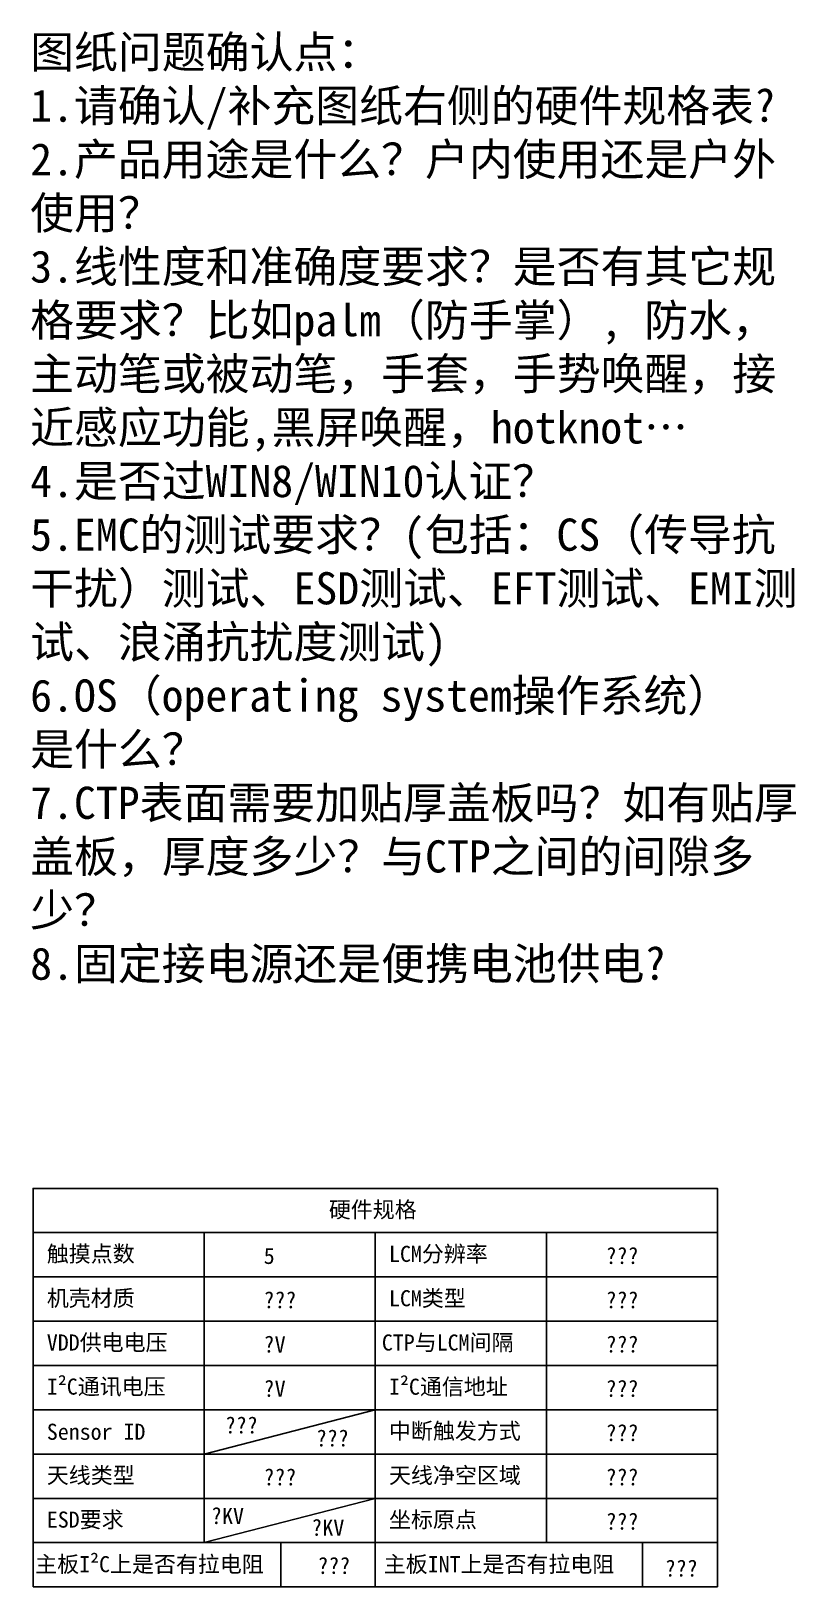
# Model space of a CAD drawing. Header units: millimetres. Extents: x 1946 to 4611, y 2266 to 2855.
# Drawn here: x 4032.2 to 4186.3, y 2518 to 2831.4 of the extents above; entities that cross this region are included whole.
import ezdxf

# ---------------------------------------------------------------- set-up
doc = ezdxf.new("R2010")
doc.units = ezdxf.units.MM
doc.layers.add('Dim', color=4, linetype='Continuous')
doc.styles.add('宋体', font='')
doc.styles.get('宋体').set_extended_font_data('SimSun')

msp = doc.modelspace()

# ---------------------------------------------------------------- texts
at = {"color": 1, "lineweight": 0, "insert": (4032.06132, 2830.4459), "char_height": 6.48, "attachment_point": 1, "style": '宋体'}
msp.add_mtext_dynamic_manual_height_columns('{\\fSimSun|b1|i0|c134|p2;图纸问题确认点：\\P1.请确认/补充图纸右侧的硬件规格表?\\P2.}产品用途是什么？户内使用还是户外使用？\\P3.线性度和准确度要求？是否有其它规格要求？比如palm（防手掌）, 防水，主动笔或被动笔，手套，{\\fSimSun|b1|i0|c134|p2;手势唤醒，接近感应功能,黑屏唤醒，hotknot}…\\P4.是否过WIN8/WIN10认证？\\P5.EMC的测试要求？(包括：CS（传导抗干扰）测试、ESD测试、EFT测试、EMI测试、浪涌抗扰度测试)\\P6.OS（operating system操作系统）\\P是什么？\\P7.CTP表面需要加贴厚盖板吗？如有贴厚盖板，厚度多少？与CTP之间的间隙多少？\\P8.固定接电源还是便携电池供电?\\P', width=155.0151479, gutter_width=12.5, heights=[232.144], dxfattribs=at)
at = {"layer": 'Dim', "lineweight": 0, "style": '宋体'}
msp.add_text('5', height=3.2434, dxfattribs=at).set_placement((4079.0971, 2583.07502))
at = {"layer": 'Dim', "color": 1, "lineweight": 0, "style": '宋体'}
for s, p in [('???', (4148.01939, 2583.07502)), ('???', (4079.0971, 2574.15566)), ('???', (4148.01939, 2574.15566)), ('?V', (4079.0971, 2565.2363)), ('???', (4148.01939, 2565.2363)), ('?V', (4079.0971, 2556.31695)), ('???', (4148.01939, 2556.31695)), ('???', (4071.31785, 2548.93974)), ('???', (4089.65533, 2546.31702)), ('???', (4148.01939, 2547.39759)), ('???', (4079.0971, 2538.47823)), ('???', (4148.01939, 2538.47823)), ('?KV', (4068.50174, 2530.6885)), ('???', (4148.01939, 2529.55888)), ('?KV', (4088.70794, 2528.3179)), ('???', (4089.95726, 2520.63952)), ('???', (4159.94126, 2520.10846))]:
    msp.add_text(s, height=3.243402, dxfattribs=at).set_placement(p)

# ---------------------------------------------------------------- blocks, each defined once
blk = doc.blocks.new('硬件规格')
at = {"color": 4}
blk.add_line((-79.77, 20.65), (-53.18, 27.53), dxfattribs=at)
for points in [[(0, 0), (0, 61.94), (-106.36, 61.94), (-106.36, 0)], [(-106.36, 55.06), (0, 55.06)], [(-79.77, 55.06), (-79.77, 6.88)], [(-53.18, 55.06), (-53.18, 0)], [(-26.59, 55.06), (-26.59, 6.88)], [(-106.36, 48.18), (0, 48.18)], [(-106.36, 41.29), (0, 41.29)], [(-106.36, 34.41), (0, 34.41)], [(-106.36, 27.53), (0, 27.53)], [(-106.36, 20.65), (0, 20.65)], [(-106.36, 13.76), (0, 13.76)], [(-79.77, 6.88), (-53.18, 13.76)], [(-106.36, 6.88), (0, 6.88)], [(-67.85, 6.88), (-67.85, 0)], [(-11.67, 6.88), (-11.67, 0)], [(-106.36, 0), (0, 0)]]:
    blk.add_lwpolyline(points, dxfattribs=at)
at = {"color": 4, "attachment_point": 4, "style": '宋体'}
for s, insert, char_height in [('硬件规格', (-60.4, 58.5), 2.503), ('触摸点数', (-104.23, 51.62), 2.503), ('LCM分辨率', (-51.05, 51.62), 2.503), ('机壳材质', (-104.23, 44.73), 2.503), ('LCM类型', (-51.05, 44.73), 2.503), ('VDD供电电压', (-104.23, 37.85), 2.503), ('CTP与LCM间隔', (-52.16, 37.85), 2.503), ('I²C通讯电压', (-104.23, 30.97), 2.503), ('I²C通信地址', (-51.05, 30.97), 2.503), ('Sensor ID', (-104.23, 24.09), 2.503), ('中断触发方式', (-51.05, 24.09), 2.503), ('天线类型', (-104.23, 17.21), 2.503), ('天线净空区域', (-51.05, 17.21), 2.503), ('ESD要求', (-104.23, 10.32), 2.503), ('坐标原点', (-51.05, 10.32), 2.503), ('主板I²C上是否有拉电阻', (-106.04, 3.39), 2.5026), ('主板INT上是否有拉电阻', (-51.86, 3.39), 2.5026)]:
    blk.add_mtext(s, dxfattribs=dict(at, insert=insert, char_height=char_height))

# ---------------------------------------------------------------- block references
at = {"layer": 'Dim', "lineweight": 0, "xscale": 1.295999999999999, "yscale": 1.295999999999999, "zscale": 1.295999999999999}
msp.add_blockref('硬件规格', (4170.49148, 2518.02769), dxfattribs=at)

msp.set_redraw_order([(e.dxf.handle, doc.entitydb.next_handle()) for e in msp.query("TEXT MTEXT ATTDEF DIMENSION ARC_DIMENSION")])  # texts and dimensions are drawn at this point

doc.saveas('drawing.dxf')
